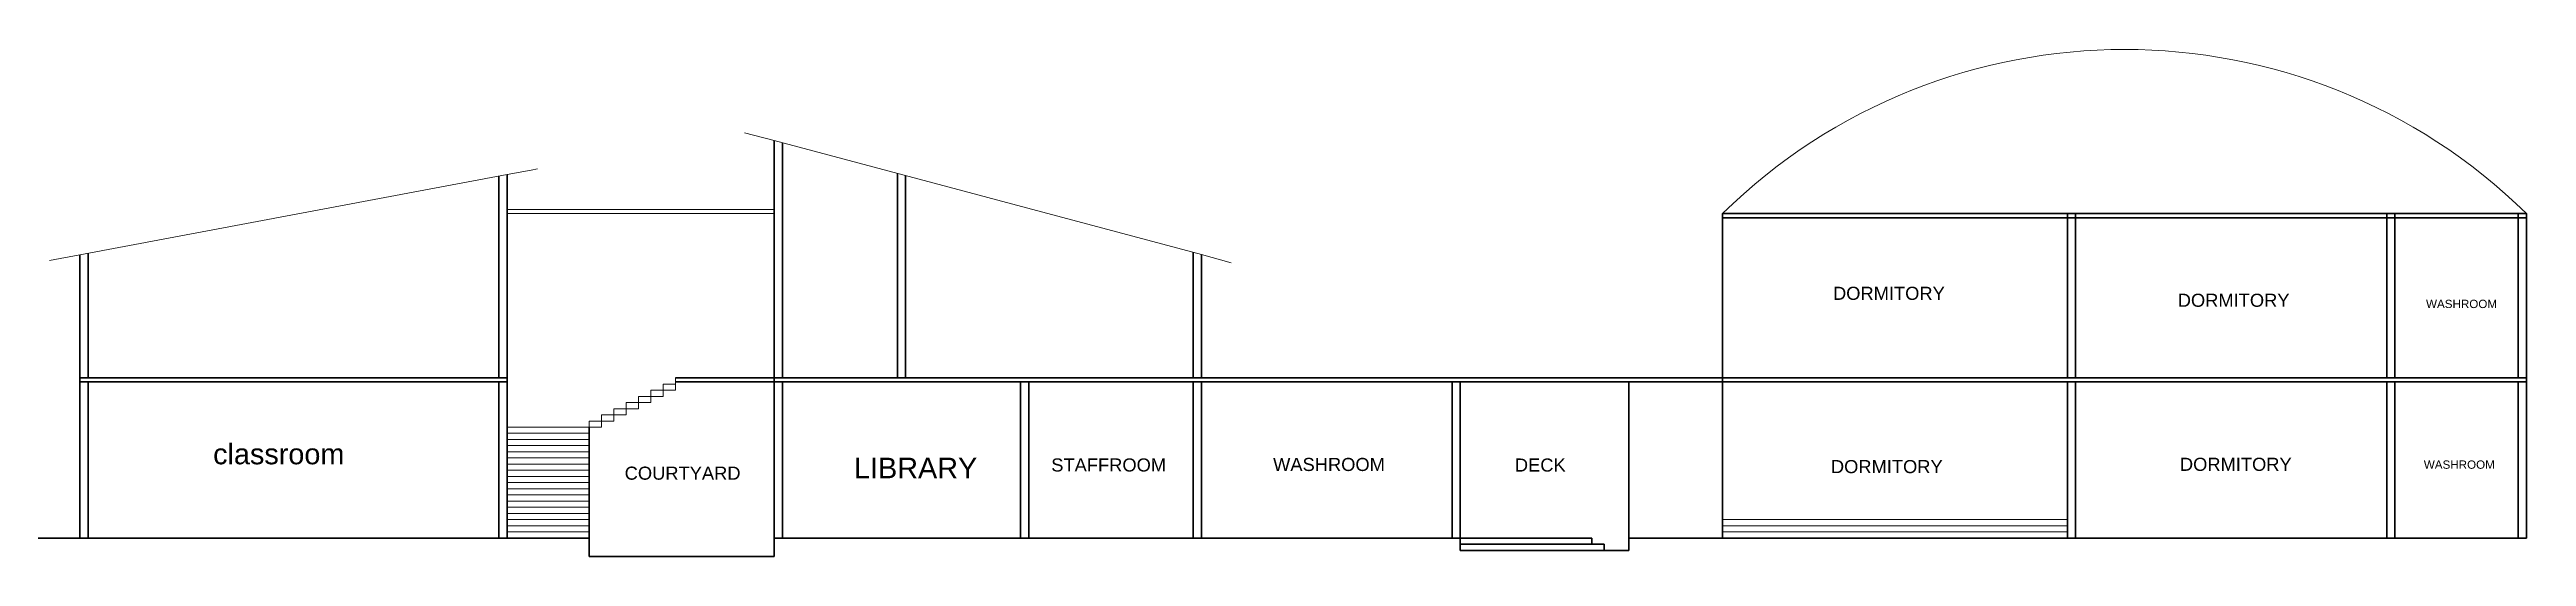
# Model space of a CAD drawing. Header units: metres. Extents: x -846 to 2173, y -239 to 2157.
# Drawn here: x -375.5 to -315.2, y 462.6 to 475 of the extents above; entities that cross this region are included whole.
import ezdxf

# ---------------------------------------------------------------- set-up
doc = ezdxf.new("R2010")
doc.units = ezdxf.units.M
doc.header["$MEASUREMENT"] = 0
for name, color, linetype, lineweight in [('SECTION LINE FIRST FLOOR', 110, 'Continuous', 30), ('section step', 21, 'Continuous', 15), ('SECTION WALL LINES', 57, 'Continuous', 30), ('text_space', 7, 'Continuous', 13), ('xl section', 20, 'Continuous', 30)]:
    doc.layers.add(name, color=color, linetype=linetype, lineweight=lineweight)
doc.styles.get("Standard").update_dxf_attribs({"font": 'arial.ttf'})

msp = doc.modelspace()

# ---------------------------------------------------------------- texts
at = {"layer": 'text_space', "attachment_point": 1}
for s, width, gutter_width, insert, char_height in [('DORMITORY', 0.95945, 1.594, (-332.071, 469.174), 0.3188), ('DORMITORY', 0.95945, 1.594, (-323.68, 469.005), 0.3188), ('WASHROOM', 0.60938, 1.012, (-317.636, 468.858), 0.2025), ('classroom', 1.51062, 2.51, (-371.5, 465.353), 0.5019), ('LIBRARY', 1.51062, 2.51, (-355.901, 465.012), 0.5019), ('STAFFROOM', 0.95945, 1.594, (-351.1, 464.994), 0.3188), ('WASHROOM', 0.95945, 1.594, (-345.7, 465.006), 0.3188), ('DECK', 0.95945, 1.594, (-339.815, 464.992), 0.3188), ('DORMITORY', 0.95945, 1.594, (-332.122, 464.954), 0.3188), ('DORMITORY', 0.95945, 1.594, (-323.627, 465.01), 0.3188), ('WASHROOM', 0.60938, 1.012, (-317.69, 464.944), 0.2025), ('COURTYARD', 0.95945, 1.594, (-361.483, 464.794), 0.3188)]:
    msp.add_mtext_dynamic_manual_height_columns(s, width=width, gutter_width=gutter_width, heights=[0], dxfattribs=dict(at, insert=insert, char_height=char_height))

# ---------------------------------------------------------------- linework, layer by layer
at = {"layer": 'SECTION LINE FIRST FLOOR'}
for p, q in [((-354.845, 466.955), (-354.845, 471.932)), ((-354.645, 466.955), (-354.645, 471.878)), ((-347.445, 469.956), (-347.445, 466.955)), ((-347.445, 466.855), (-347.445, 463.055))]:
    msp.add_line(p, q, dxfattribs=at)
at = {"layer": 'section step'}
for p, q in [((-357.845, 472.733), (-358.57, 472.926)), ((-357.845, 472.733), (-358.57, 472.926)), ((-347.445, 469.956), (-357.845, 472.733)), ((-374.745, 469.955), (-364.345, 471.905)), ((-364.345, 471.905), (-363.756, 472.015)), ((-363.756, 472.015), (-363.608, 472.043)), ((-357.845, 471.055), (-364.345, 471.055)), ((-357.845, 470.955), (-364.345, 470.955)), ((-357.845, 466.955), (-357.845, 470.955)), ((-374.745, 469.955), (-375.482, 469.817)), ((-347.445, 469.956), (-346.722, 469.756)), ((-360.845, 466.355), (-360.845, 466.655)), ((-360.845, 466.655), (-360.245, 466.655)), ((-360.545, 466.505), (-360.545, 466.805)), ((-360.545, 466.805), (-360.245, 466.805)), ((-360.245, 466.655), (-360.245, 466.955)), ((-360.245, 466.955), (-359.945, 466.955)), ((-359.945, 466.955), (-357.845, 466.955)), ((-362.045, 465.755), (-362.045, 466.055)), ((-362.045, 466.055), (-361.445, 466.055)), ((-361.745, 465.905), (-361.745, 466.205)), ((-361.745, 466.205), (-361.145, 466.205)), ((-361.445, 466.055), (-361.445, 466.355)), ((-361.445, 466.355), (-360.845, 466.355)), ((-361.145, 466.205), (-361.145, 466.505)), ((-361.145, 466.505), (-360.545, 466.505)), ((-364.345, 465.755), (-362.045, 465.755)), ((-364.345, 465.605), (-362.345, 465.605)), ((-364.345, 465.455), (-362.345, 465.455)), ((-362.345, 465.905), (-361.745, 465.905)), ((-362.345, 465.755), (-362.345, 465.905)), ((-362.345, 465.755), (-362.045, 465.755)), ((-364.345, 465.305), (-362.345, 465.305)), ((-364.345, 465.155), (-362.345, 465.155)), ((-364.345, 465.005), (-362.345, 465.005)), ((-364.345, 464.855), (-362.345, 464.855)), ((-364.345, 464.705), (-362.345, 464.705)), ((-364.345, 464.555), (-362.345, 464.555)), ((-364.345, 464.405), (-362.345, 464.405)), ((-364.345, 464.255), (-362.345, 464.255)), ((-364.345, 464.105), (-362.345, 464.105)), ((-364.345, 463.955), (-362.345, 463.955)), ((-364.345, 463.805), (-362.345, 463.805)), ((-364.345, 463.655), (-362.345, 463.655)), ((-364.345, 463.505), (-362.345, 463.505)), ((-364.345, 463.355), (-362.345, 463.355)), ((-364.345, 463.205), (-362.345, 463.205)), ((-334.76, 463.505), (-326.366, 463.505)), ((-334.76, 463.355), (-326.366, 463.355)), ((-334.76, 463.055), (-334.76, 463.205)), ((-334.76, 463.205), (-326.366, 463.205))]:
    msp.add_line(p, q, dxfattribs=at)
msp.add_arc((-324.976, 460.978), 13.975, 45.5607, 134.4393, dxfattribs=at)
at = {"layer": 'SECTION WALL LINES'}
for p, q in [((-362.345, 463.055), (-362.345, 462.605)), ((-357.845, 462.605), (-357.845, 463.055)), ((-337.94, 463.055), (-341.145, 463.055)), ((-341.145, 463.055), (-341.145, 462.755)), ((-337.94, 462.905), (-337.94, 463.055)), ((-337.04, 463.055), (-337.04, 462.755)), ((-362.345, 462.605), (-357.845, 462.605)), ((-337.64, 462.905), (-341.145, 462.905)), ((-337.34, 462.755), (-341.145, 462.755)), ((-337.64, 462.905), (-337.94, 462.905)), ((-337.64, 462.755), (-337.64, 462.905)), ((-337.34, 462.755), (-337.64, 462.755)), ((-337.34, 462.755), (-337.04, 462.755))]:
    msp.add_line(p, q, dxfattribs=at)
at = {"layer": 'xl section'}
for p, q in [((-357.845, 466.855), (-357.845, 472.733)), ((-357.645, 472.679), (-357.645, 466.955)), ((-364.545, 471.867), (-364.545, 466.955)), ((-364.345, 471.905), (-364.345, 463.055)), ((-334.76, 470.955), (-334.76, 463.055)), ((-334.76, 470.955), (-315.192, 470.955)), ((-326.366, 470.955), (-326.366, 466.955)), ((-326.166, 470.955), (-326.166, 466.955)), ((-318.592, 470.955), (-318.592, 466.955)), ((-318.392, 470.955), (-318.392, 466.955)), ((-315.392, 470.955), (-315.392, 466.955)), ((-315.192, 470.955), (-315.192, 463.055)), ((-334.76, 470.855), (-315.192, 470.855)), ((-374.745, 469.955), (-374.745, 463.055)), ((-374.545, 469.993), (-374.545, 466.955)), ((-347.645, 470.009), (-347.645, 466.955)), ((-347.445, 469.956), (-347.445, 466.955)), ((-364.345, 466.955), (-374.745, 466.955)), ((-364.345, 466.855), (-374.745, 466.855)), ((-374.545, 466.855), (-374.545, 463.055)), ((-364.545, 466.855), (-364.545, 463.055)), ((-360.245, 466.955), (-315.192, 466.955)), ((-360.245, 466.855), (-315.192, 466.855)), ((-357.845, 462.605), (-357.845, 466.855)), ((-357.645, 466.855), (-357.645, 463.055)), ((-351.845, 466.855), (-351.845, 463.055)), ((-351.645, 466.855), (-351.645, 463.055)), ((-347.645, 466.855), (-347.645, 463.055)), ((-347.445, 466.855), (-347.445, 463.055)), ((-341.345, 466.855), (-341.345, 463.055)), ((-341.145, 466.855), (-341.145, 463.055)), ((-337.04, 466.855), (-337.04, 463.055)), ((-326.366, 466.855), (-326.366, 463.055)), ((-326.166, 466.855), (-326.166, 463.055)), ((-318.592, 466.855), (-318.592, 463.055)), ((-318.392, 466.855), (-318.392, 463.055)), ((-315.392, 466.855), (-315.392, 463.055)), ((-362.345, 465.755), (-362.345, 463.055)), ((-362.345, 463.055), (-490.424, 463.055)), ((-364.345, 463.055), (-364.345, 463.205)), ((-357.845, 463.055), (-337.94, 463.055)), ((-337.04, 463.055), (-315.192, 463.055))]:
    msp.add_line(p, q, dxfattribs=at)

msp.set_redraw_order([(e.dxf.handle, doc.entitydb.next_handle()) for e in msp.query("TEXT MTEXT ATTDEF DIMENSION ARC_DIMENSION")])  # texts and dimensions are drawn at this point

doc.saveas('drawing.dxf')
